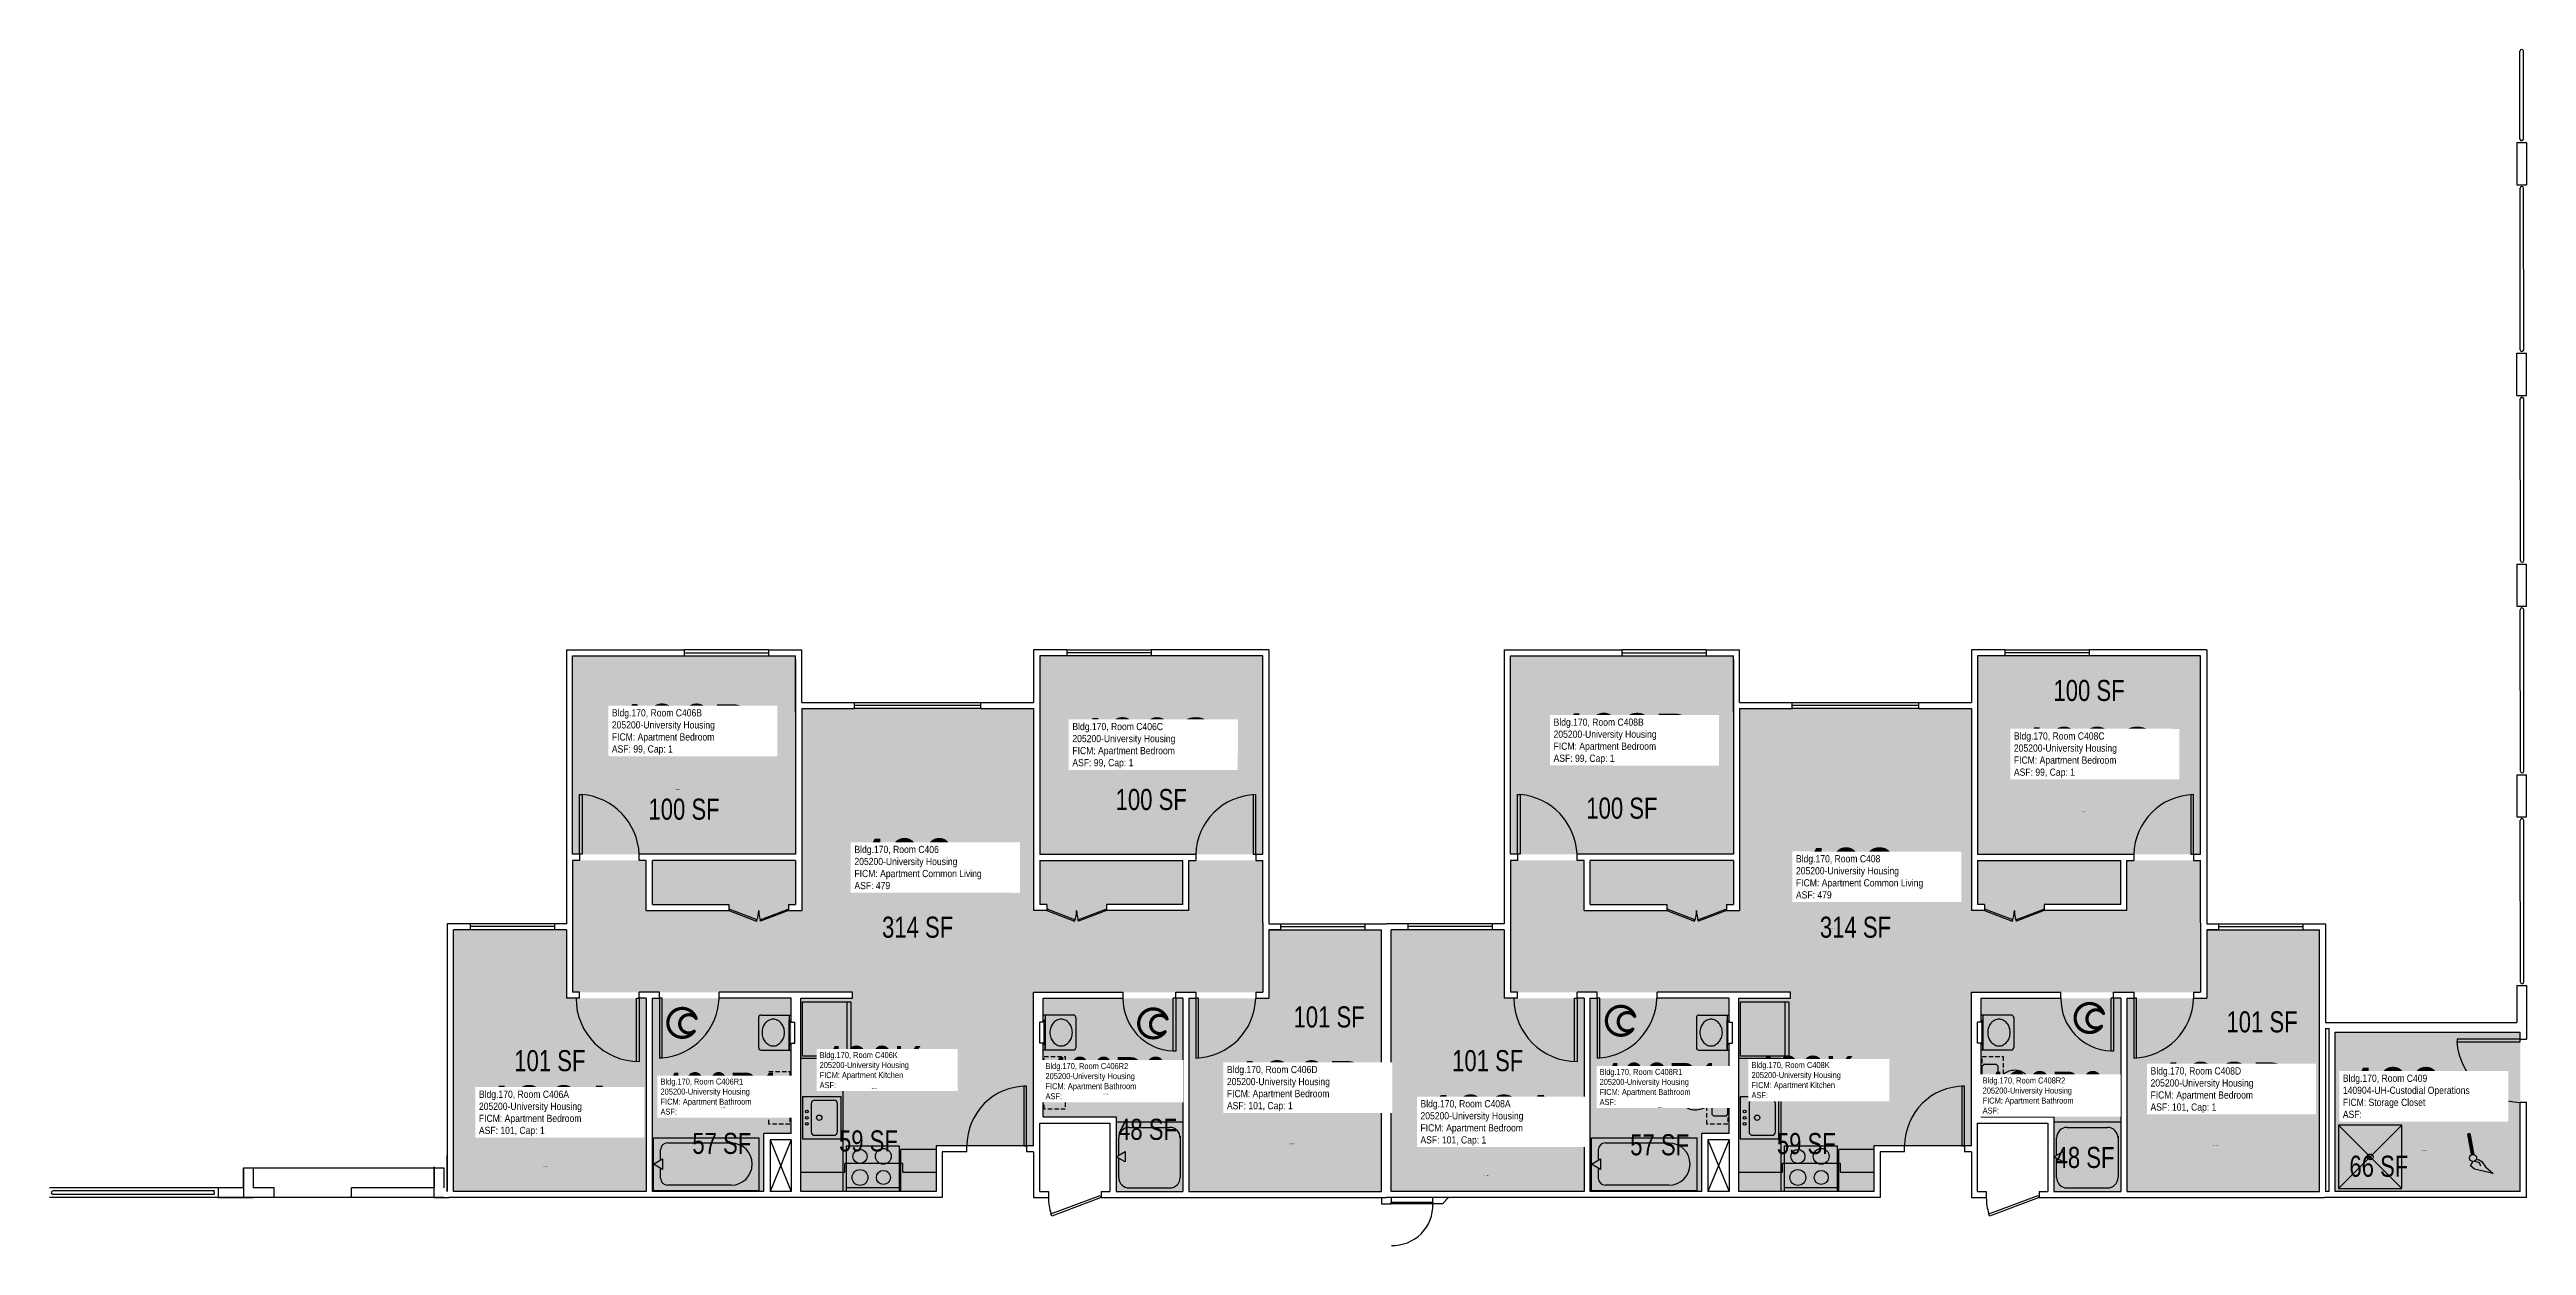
# Model space of a CAD drawing. Header units: inches. Extents: x -84 to 3020, y -51 to 1653.
# Drawn here: x 1250 to 2660, y 299 to 980 of the extents above; entities that cross this region are included whole.
import ezdxf
from ezdxf.enums import TextEntityAlignment as Align

# ---------------------------------------------------------------- set-up
doc = ezdxf.new("R2010")
doc.units = ezdxf.units.IN
doc.header["$LTSCALE"] = 10
doc.header["$MEASUREMENT"] = 0
doc.linetypes.add('DASHED2', pattern=[0.375, 0.25, -0.125])
doc.layers.get('0').update_dxf_attribs({"linetype": 'CONTINUOUS'})
for name, color, linetype in [('A-DOOR', 2, 'CONTINUOUS'), ('A-FLOR', 3, 'CONTINUOUS'), ('A-GLAZ', 1, 'CONTINUOUS'), ('A-IDEN-ICON', 4, 'CONTINUOUS'), ('A-IDEN-RNUM', 7, 'CONTINUOUS'), ('A-IDEN-SNUM', 4, 'CONTINUOUS'), ('A-IDEN-VNUM', 4, 'CONTINUOUS'), ('A-WALL', 5, 'CONTINUOUS'), ('AREA-TEXT', 3, 'CONTINUOUS'), ('P-SANR-FIXT', 2, 'CONTINUOUS'), ('Rooms-Category-Color', 7, 'CONTINUOUS'), ('Rooms-College-Color', 7, 'CONTINUOUS'), ('Rooms-Department-Color', 7, 'CONTINUOUS'), ('Rooms-Division-Color', 7, 'CONTINUOUS'), ('Rooms-Information', 7, 'CONTINUOUS')]:
    doc.layers.add(name, color=color, linetype=linetype)
doc.styles.add('CP_AREA', font='arial.ttf', dxfattribs={"height": 15})
doc.styles.add('CP_ROOMSNUMBER', font='arial.ttf', dxfattribs={"height": 1})
doc.styles.add('CP_ROOMVNUMBER', font='arial.ttf', dxfattribs={"width": 0.85, "height": 0.075})

msp = doc.modelspace()

# ---------------------------------------------------------------- texts
at = {"layer": 'A-IDEN-RNUM', "style": 'CP_ROOMSNUMBER'}
for s, rotation, p in [('0406-B0', 359.98, (1605.7, 558.7)), ('0406-C0', 359.9761, (1869.9, 551.3)), ('0408-B0', 359.98, (2141.9, 553.4)), ('0408-C0', 359.9761, (2406.1, 546)), ('0406-00', 359.98, (1727.9, 484.8)), ('0408-00', 359.98, (2264.1, 479.5)), ('0406-D0', 359.98, (1955.7, 356.8)), ('0408-D0', 359.98, (2481.6, 356)), ('0409-00', 359.98, (2600.3, 353)), ('0406-A0', 359.9761, (1530.5, 344.1)), ('0408-A0', 359.9761, (2066.7, 338.8))]:
    msp.add_text(s, height=0.36, rotation=rotation, dxfattribs=at).set_placement(p)
for s, p in [('0406-K0', (1717.8, 388.6)), ('0406-R2', (1849.6, 385.4)), ('0408-K0', (2251.8, 388.6)), ('0408-R2', (2383.6, 385.4)), ('0406-R1', (1631.5, 377.8)), ('0408-R1', (2165.5, 377.8))]:
    msp.add_text(s, height=0.36, dxfattribs=at).set_placement(p)
at = {"layer": 'A-IDEN-SNUM', "style": 'CP_ROOMSNUMBER'}
for s, rotation, p in [('1700C406B0', 359.98, (1605.7, 558.7)), ('1700C406C0', 359.9761, (1869.9, 551.3)), ('1700C408B0', 359.98, (2141.9, 553.4)), ('1700C408C0', 359.9761, (2406.1, 546)), ('1700C40600', 359.98, (1727.9, 484.8)), ('1700C40800', 359.98, (2264.1, 479.5)), ('1700C406D0', 359.98, (1955.7, 356.8)), ('1700C408D0', 359.98, (2481.6, 356)), ('1700C40900', 359.98, (2600.3, 353)), ('1700C406A0', 359.9761, (1530.5, 344.1)), ('1700C408A0', 359.9761, (2066.7, 338.8))]:
    msp.add_text(s, height=0.36, rotation=rotation, dxfattribs=at).set_placement(p)
for s, p in [('1700C406K0', (1717.8, 388.6)), ('1700C406R2', (1849.6, 385.4)), ('1700C408K0', (2251.8, 388.6)), ('1700C408R2', (2383.6, 385.4)), ('1700C406R1', (1631.5, 377.8)), ('1700C408R1', (2165.5, 377.8))]:
    msp.add_text(s, height=0.36, dxfattribs=at).set_placement(p)
at = {"layer": 'A-IDEN-VNUM', "style": 'CP_ROOMVNUMBER', "width": 0.85}
for s, rotation, p in [('406B', 359.9761, (1569.8, 578.7)), ('406C', 359.9761, (1832, 570.9)), ('408B', 359.9761, (2106, 573.4)), ('408C', 359.9761, (2368.1, 565.5)), ('406', 359.9761, (1707.9, 502.1)), ('408', 359.9761, (2244, 496.8)), ('406D', 359.9761, (1920, 375.6)), ('408D', 359.9761, (2445.9, 374.8)), ('409', 359.9761, (2555.4, 371.8)), ('406A', 359.9801, (1494.1, 361.5)), ('408A', 359.9801, (2030.2, 356.1))]:
    msp.add_text(s, height=28.8, rotation=rotation, dxfattribs=at).set_placement(p)
at = {"layer": 'A-IDEN-VNUM', "style": 'CP_ROOMVNUMBER'}
for s, width, p in [('406K', 0.75, (1688.1, 388.8)), ('406R1', 0.7, (1597.5, 373.7, 0)), ('406R2', 0.7, (1816.7, 382.5)), ('408R1', 0.7, (2132.2, 379.2, 0)), ('408K', 0.75, (2218.7, 383.1)), ('408R2', 0.7, (2350.3, 374.3))]:
    msp.add_text(s, height=24, dxfattribs=dict(at, width=width)).set_placement(p)
at = {"layer": 'AREA-TEXT', "style": 'CP_AREA', "width": 0.75}
for s, p in [('100 SF', (2410.9, 615.3)), ('100 SF', (1610.9, 547.7)), ('100 SF', (1876.9, 553.2)), ('100 SF', (2144.9, 548.3)), ('314 SF', (1743.9, 480.5)), ('314 SF', (2277.9, 480.5)), ('101 SF', (1978.2, 429.4)), ('101 SF', (2509.4, 426.6)), ('101 SF', (1534.5, 404.5)), ('101 SF', (2068.5, 404.5)), ('48 SF', (1874.8, 365.4)), ('57 SF', (1632.4, 357.4)), ('59 SF', (1715.9, 358.8)), ('57 SF', (2166.4, 356.6)), ('59 SF', (2249.9, 357.3)), ('48 SF', (2408.6, 349.4)), ('66 SF', (2575.9, 344.4))]:
    msp.add_text(s, height=12, dxfattribs=at).set_placement(p, align=Align.MIDDLE_CENTER)

# ---------------------------------------------------------------- blocks, each defined once
blk = doc.blocks.new('CPCUST')
at = {"color": 0, "linetype": 'ByBlock'}
for p, q in [((0.0171, -0.0639), (0.02, -0.0466)), ((0.0358, -0.0705), (0.0171, -0.0639)), ((0.0262, -0.0408), (0.0446, -0.0406)), ((0.0297, -0.0341), (0.0376, -0.0302)), ((0.1117, -0.0625), (0.0358, -0.0705)), ((0.0376, -0.0302), (0.0533, -0.0324)), ((0.0446, -0.0406), (0.0543, -0.0505)), ((0.0533, -0.0324), (0.0745, -0.0479)), ((0.0745, -0.0479), (0.1117, -0.0625))]:
    blk.add_line(p, q, dxfattribs=at)
at = {"color": 0, "linetype": 'ByBlock', "const_width": 0.0075}
blk.add_lwpolyline([(-0.0332, 0.0481, 1), (-0.0268, 0.0519, 1)], format="xyb", close=True, dxfattribs=at)
at = {"color": 0, "linetype": 'ByBlock', "const_width": 0.015}
blk.add_lwpolyline([(-0.03, 0.05), (0.01, -0.0193)], dxfattribs=at)
at = {"color": 0, "linetype": 'ByBlock'}
blk.add_circle((0.0158, -0.0313), 0.0141, dxfattribs=at)
blk = doc.blocks.new('CPBATH')
at = {"color": 0, "linetype": 'ByBlock', "const_width": 0.0127}
for points in [[(0.0571, 0.0168, 0.861492), (-0.0551, 0, 1)], [(-0.0551, 0, 0.726902), (0.0487, -0.0337, 1)], [(0.0571, 0.0168, 0.729002), (-0.0084, -0.0042, 1)], [(-0.0084, -0.0042, 0.609468), (0.0487, -0.0337, 1)]]:
    blk.add_lwpolyline(points, format="xyb", dxfattribs=at)
at = {"color": 0, "linetype": 'ByBlock', "const_width": 0.00637}
for points in [[(0.0544, 0.0152, 1), (0.0599, 0.0184, 1)], [(0.0459, -0.0353, 1), (0.0515, -0.0321, 1)]]:
    blk.add_lwpolyline(points, format="xyb", close=True, dxfattribs=at)

# ---------------------------------------------------------------- hatches: boundary and pattern name
at = {"layer": 'Rooms-Category-Color', "true_color": 0x728ef3}
for points in [[(1547.4, 522), (1674.4, 522), (1674.4, 635), (1547.4, 635)], [(1813.4, 522), (1940.4, 522), (1940.4, 635), (1813.4, 635)], [(2081.4, 522), (2208.4, 522), (2208.4, 635), (2081.4, 635)], [(2347.4, 522), (2474.4, 522), (2474.4, 635), (2347.4, 635)], [(1940.4, 518.5), (1940.4, 443.5), (1809.9, 443.5), (1809.9, 356), (1754.4, 356), (1754.4, 440), (1706.9, 440), (1706.9, 443.5), (1547.4, 443.5), (1547.4, 518.5), (1589.4, 518.5), (1589.4, 490), (1636.4, 490), (1636.4, 493.5), (1592.9, 493.5), (1592.9, 518.5), (1674.4, 518.5), (1674.4, 493.5), (1670.4, 493.5), (1670.4, 490), (1677.9, 490), (1677.9, 605), (1809.9, 605), (1809.9, 490), (1817.4, 490), (1817.4, 493.5), (1813.4, 493.5), (1813.4, 518.5), (1894.9, 518.5), (1894.9, 493.5), (1851.4, 493.5), (1851.4, 490), (1898.4, 490), (1898.4, 518.5)], [(2474.4, 518.5), (2474.4, 443.5), (2343.9, 443.5), (2343.9, 356), (2288.4, 356), (2288.4, 440), (2240.9, 440), (2240.9, 443.5), (2081.4, 443.5), (2081.4, 518.5), (2123.4, 518.5), (2123.4, 490), (2170.4, 490), (2170.4, 493.5), (2126.9, 493.5), (2126.9, 518.5), (2208.4, 518.5), (2208.4, 493.5), (2204.4, 493.5), (2204.4, 490), (2211.9, 490), (2211.9, 605), (2343.9, 605), (2343.9, 490), (2351.4, 490), (2351.4, 493.5), (2347.4, 493.5), (2347.4, 518.5), (2428.9, 518.5), (2428.9, 493.5), (2385.4, 493.5), (2385.4, 490), (2432.4, 490), (2432.4, 518.5)], [(1543.9, 440), (1589.4, 440), (1589.4, 330), (1479.6, 330), (1479.6, 479), (1543.9, 479)], [(1943.9, 479), (2008.1, 479), (2008.1, 330), (1898.4, 330), (1898.4, 440), (1943.9, 440)], [(2077.9, 440), (2123.4, 440), (2123.4, 330), (2013.6, 330), (2013.6, 479), (2077.9, 479)], [(2477.9, 479), (2542.1, 479), (2542.1, 330), (2432.4, 330), (2432.4, 440), (2477.9, 440)], [(1592.9, 440), (1671.9, 440), (1671.9, 363), (1656.4, 363), (1656.4, 330), (1592.9, 330), (1592.9, 440)], [(1677.4, 440), (1754.4, 440), (1754.4, 330), (1677.4, 330)], [(1894.9, 440), (1815.4, 440), (1815.4, 372.5), (1856.9, 372.5), (1856.9, 330), (1894.9, 330)], [(2126.9, 440), (2205.9, 440), (2205.9, 363), (2190.4, 363), (2190.4, 330), (2126.9, 330), (2126.9, 440)], [(2211.4, 440), (2288.4, 440), (2288.4, 330), (2211.4, 330)], [(2428.9, 440), (2349.4, 440), (2349.4, 372.5), (2390.9, 372.5), (2390.9, 330), (2428.9, 330)], [(2551.1, 420.8), (2656.4, 420.8), (2656.4, 330), (2551.1, 330)]]:
    msp.add_hatch(color=171, dxfattribs=at).paths.add_polyline_path(points)
at = {"layer": 'Rooms-College-Color', "true_color": 0xadadad}
for points in [[(1547.4, 522), (1674.4, 522), (1674.4, 635), (1547.4, 635)], [(1813.4, 522), (1940.4, 522), (1940.4, 635), (1813.4, 635)], [(2081.4, 522), (2208.4, 522), (2208.4, 635), (2081.4, 635)], [(2347.4, 522), (2474.4, 522), (2474.4, 635), (2347.4, 635)], [(1940.4, 518.5), (1940.4, 443.5), (1809.9, 443.5), (1809.9, 356), (1754.4, 356), (1754.4, 440), (1706.9, 440), (1706.9, 443.5), (1547.4, 443.5), (1547.4, 518.5), (1589.4, 518.5), (1589.4, 490), (1636.4, 490), (1636.4, 493.5), (1592.9, 493.5), (1592.9, 518.5), (1674.4, 518.5), (1674.4, 493.5), (1670.4, 493.5), (1670.4, 490), (1677.9, 490), (1677.9, 605), (1809.9, 605), (1809.9, 490), (1817.4, 490), (1817.4, 493.5), (1813.4, 493.5), (1813.4, 518.5), (1894.9, 518.5), (1894.9, 493.5), (1851.4, 493.5), (1851.4, 490), (1898.4, 490), (1898.4, 518.5)], [(2474.4, 518.5), (2474.4, 443.5), (2343.9, 443.5), (2343.9, 356), (2288.4, 356), (2288.4, 440), (2240.9, 440), (2240.9, 443.5), (2081.4, 443.5), (2081.4, 518.5), (2123.4, 518.5), (2123.4, 490), (2170.4, 490), (2170.4, 493.5), (2126.9, 493.5), (2126.9, 518.5), (2208.4, 518.5), (2208.4, 493.5), (2204.4, 493.5), (2204.4, 490), (2211.9, 490), (2211.9, 605), (2343.9, 605), (2343.9, 490), (2351.4, 490), (2351.4, 493.5), (2347.4, 493.5), (2347.4, 518.5), (2428.9, 518.5), (2428.9, 493.5), (2385.4, 493.5), (2385.4, 490), (2432.4, 490), (2432.4, 518.5)], [(1543.9, 440), (1589.4, 440), (1589.4, 330), (1479.6, 330), (1479.6, 479), (1543.9, 479)], [(1943.9, 479), (2008.1, 479), (2008.1, 330), (1898.4, 330), (1898.4, 440), (1943.9, 440)], [(2077.9, 440), (2123.4, 440), (2123.4, 330), (2013.6, 330), (2013.6, 479), (2077.9, 479)], [(2477.9, 479), (2542.1, 479), (2542.1, 330), (2432.4, 330), (2432.4, 440), (2477.9, 440)], [(1592.9, 440), (1671.9, 440), (1671.9, 363), (1656.4, 363), (1656.4, 330), (1592.9, 330), (1592.9, 440)], [(1677.4, 440), (1754.4, 440), (1754.4, 330), (1677.4, 330)], [(1894.9, 440), (1815.4, 440), (1815.4, 372.5), (1856.9, 372.5), (1856.9, 330), (1894.9, 330)], [(2126.9, 440), (2205.9, 440), (2205.9, 363), (2190.4, 363), (2190.4, 330), (2126.9, 330), (2126.9, 440)], [(2211.4, 440), (2288.4, 440), (2288.4, 330), (2211.4, 330)], [(2428.9, 440), (2349.4, 440), (2349.4, 372.5), (2390.9, 372.5), (2390.9, 330), (2428.9, 330)], [(2551.1, 420.8), (2656.4, 420.8), (2656.4, 330), (2551.1, 330)]]:
    msp.add_hatch(color=253, dxfattribs=at).paths.add_polyline_path(points)
at = {"layer": 'Rooms-Department-Color', "true_color": 0x604aed}
for points in [[(1547.4, 522), (1674.4, 522), (1674.4, 635), (1547.4, 635)], [(1813.4, 522), (1940.4, 522), (1940.4, 635), (1813.4, 635)], [(2081.4, 522), (2208.4, 522), (2208.4, 635), (2081.4, 635)], [(2347.4, 522), (2474.4, 522), (2474.4, 635), (2347.4, 635)], [(1940.4, 518.5), (1940.4, 443.5), (1809.9, 443.5), (1809.9, 356), (1754.4, 356), (1754.4, 440), (1706.9, 440), (1706.9, 443.5), (1547.4, 443.5), (1547.4, 518.5), (1589.4, 518.5), (1589.4, 490), (1636.4, 490), (1636.4, 493.5), (1592.9, 493.5), (1592.9, 518.5), (1674.4, 518.5), (1674.4, 493.5), (1670.4, 493.5), (1670.4, 490), (1677.9, 490), (1677.9, 605), (1809.9, 605), (1809.9, 490), (1817.4, 490), (1817.4, 493.5), (1813.4, 493.5), (1813.4, 518.5), (1894.9, 518.5), (1894.9, 493.5), (1851.4, 493.5), (1851.4, 490), (1898.4, 490), (1898.4, 518.5)], [(2474.4, 518.5), (2474.4, 443.5), (2343.9, 443.5), (2343.9, 356), (2288.4, 356), (2288.4, 440), (2240.9, 440), (2240.9, 443.5), (2081.4, 443.5), (2081.4, 518.5), (2123.4, 518.5), (2123.4, 490), (2170.4, 490), (2170.4, 493.5), (2126.9, 493.5), (2126.9, 518.5), (2208.4, 518.5), (2208.4, 493.5), (2204.4, 493.5), (2204.4, 490), (2211.9, 490), (2211.9, 605), (2343.9, 605), (2343.9, 490), (2351.4, 490), (2351.4, 493.5), (2347.4, 493.5), (2347.4, 518.5), (2428.9, 518.5), (2428.9, 493.5), (2385.4, 493.5), (2385.4, 490), (2432.4, 490), (2432.4, 518.5)], [(1543.9, 440), (1589.4, 440), (1589.4, 330), (1479.6, 330), (1479.6, 479), (1543.9, 479)], [(1943.9, 479), (2008.1, 479), (2008.1, 330), (1898.4, 330), (1898.4, 440), (1943.9, 440)], [(2077.9, 440), (2123.4, 440), (2123.4, 330), (2013.6, 330), (2013.6, 479), (2077.9, 479)], [(2477.9, 479), (2542.1, 479), (2542.1, 330), (2432.4, 330), (2432.4, 440), (2477.9, 440)], [(1592.9, 440), (1671.9, 440), (1671.9, 363), (1656.4, 363), (1656.4, 330), (1592.9, 330), (1592.9, 440)], [(1677.4, 440), (1754.4, 440), (1754.4, 330), (1677.4, 330)], [(1894.9, 440), (1815.4, 440), (1815.4, 372.5), (1856.9, 372.5), (1856.9, 330), (1894.9, 330)], [(2126.9, 440), (2205.9, 440), (2205.9, 363), (2190.4, 363), (2190.4, 330), (2126.9, 330), (2126.9, 440)], [(2211.4, 440), (2288.4, 440), (2288.4, 330), (2211.4, 330)], [(2428.9, 440), (2349.4, 440), (2349.4, 372.5), (2390.9, 372.5), (2390.9, 330), (2428.9, 330)], [(2551.1, 420.8), (2656.4, 420.8), (2656.4, 330), (2551.1, 330)]]:
    msp.add_hatch(color=173, dxfattribs=at).paths.add_polyline_path(points)
at = {"layer": 'Rooms-Division-Color', "true_color": 0x604aed}
for points in [[(1547.4, 522), (1674.4, 522), (1674.4, 635), (1547.4, 635)], [(1813.4, 522), (1940.4, 522), (1940.4, 635), (1813.4, 635)], [(2081.4, 522), (2208.4, 522), (2208.4, 635), (2081.4, 635)], [(2347.4, 522), (2474.4, 522), (2474.4, 635), (2347.4, 635)], [(1940.4, 518.5), (1940.4, 443.5), (1809.9, 443.5), (1809.9, 356), (1754.4, 356), (1754.4, 440), (1706.9, 440), (1706.9, 443.5), (1547.4, 443.5), (1547.4, 518.5), (1589.4, 518.5), (1589.4, 490), (1636.4, 490), (1636.4, 493.5), (1592.9, 493.5), (1592.9, 518.5), (1674.4, 518.5), (1674.4, 493.5), (1670.4, 493.5), (1670.4, 490), (1677.9, 490), (1677.9, 605), (1809.9, 605), (1809.9, 490), (1817.4, 490), (1817.4, 493.5), (1813.4, 493.5), (1813.4, 518.5), (1894.9, 518.5), (1894.9, 493.5), (1851.4, 493.5), (1851.4, 490), (1898.4, 490), (1898.4, 518.5)], [(2474.4, 518.5), (2474.4, 443.5), (2343.9, 443.5), (2343.9, 356), (2288.4, 356), (2288.4, 440), (2240.9, 440), (2240.9, 443.5), (2081.4, 443.5), (2081.4, 518.5), (2123.4, 518.5), (2123.4, 490), (2170.4, 490), (2170.4, 493.5), (2126.9, 493.5), (2126.9, 518.5), (2208.4, 518.5), (2208.4, 493.5), (2204.4, 493.5), (2204.4, 490), (2211.9, 490), (2211.9, 605), (2343.9, 605), (2343.9, 490), (2351.4, 490), (2351.4, 493.5), (2347.4, 493.5), (2347.4, 518.5), (2428.9, 518.5), (2428.9, 493.5), (2385.4, 493.5), (2385.4, 490), (2432.4, 490), (2432.4, 518.5)], [(1543.9, 440), (1589.4, 440), (1589.4, 330), (1479.6, 330), (1479.6, 479), (1543.9, 479)], [(1943.9, 479), (2008.1, 479), (2008.1, 330), (1898.4, 330), (1898.4, 440), (1943.9, 440)], [(2077.9, 440), (2123.4, 440), (2123.4, 330), (2013.6, 330), (2013.6, 479), (2077.9, 479)], [(2477.9, 479), (2542.1, 479), (2542.1, 330), (2432.4, 330), (2432.4, 440), (2477.9, 440)], [(1592.9, 440), (1671.9, 440), (1671.9, 363), (1656.4, 363), (1656.4, 330), (1592.9, 330), (1592.9, 440)], [(1677.4, 440), (1754.4, 440), (1754.4, 330), (1677.4, 330)], [(1894.9, 440), (1815.4, 440), (1815.4, 372.5), (1856.9, 372.5), (1856.9, 330), (1894.9, 330)], [(2126.9, 440), (2205.9, 440), (2205.9, 363), (2190.4, 363), (2190.4, 330), (2126.9, 330), (2126.9, 440)], [(2211.4, 440), (2288.4, 440), (2288.4, 330), (2211.4, 330)], [(2428.9, 440), (2349.4, 440), (2349.4, 372.5), (2390.9, 372.5), (2390.9, 330), (2428.9, 330)], [(2551.1, 420.8), (2656.4, 420.8), (2656.4, 330), (2551.1, 330)]]:
    msp.add_hatch(color=173, dxfattribs=at).paths.add_polyline_path(points)

# ---------------------------------------------------------------- linework, layer by layer
at = {"layer": 'A-DOOR'}
for p, q in [((1551.4, 556), (1552.9, 556)), ((1551.4, 522), (1551.4, 556)), ((1552.9, 556), (1552.9, 522)), ((1934.9, 556), (1934.9, 522)), ((1936.4, 522), (1936.4, 556)), ((2085.4, 556), (2086.9, 556)), ((2085.4, 522), (2085.4, 556)), ((2086.9, 556), (2086.9, 522)), ((2468.9, 556), (2468.9, 522)), ((2470.4, 522), (2470.4, 556)), ((1552.9, 522), (1551.4, 522)), ((1934.9, 522), (1936.4, 522)), ((2086.9, 522), (2085.4, 522)), ((2468.9, 522), (2470.4, 522)), ((1636.6, 490.7), (1636.4, 490)), ((1636.4, 490), (1652.2, 483.9)), ((1652.5, 484.6), (1636.6, 490.7)), ((1652.2, 483.9), (1652.5, 484.6)), ((1654.2, 484.6), (1670.1, 490.7)), ((1654.5, 483.9), (1654.2, 484.6)), ((1670.4, 490), (1654.5, 483.9)), ((1670.1, 490.7), (1670.4, 490)), ((1817.6, 490.7), (1817.4, 490)), ((1817.4, 490), (1833.2, 483.9)), ((1833.5, 484.6), (1817.6, 490.7)), ((1833.2, 483.9), (1833.5, 484.6)), ((1835.2, 484.6), (1851.1, 490.7)), ((1835.5, 483.9), (1835.2, 484.6)), ((1851.4, 490), (1835.5, 483.9)), ((1851.1, 490.7), (1851.4, 490)), ((2170.6, 490.7), (2170.4, 490)), ((2170.4, 490), (2186.2, 483.9)), ((2186.5, 484.6), (2170.6, 490.7)), ((2186.2, 483.9), (2186.5, 484.6)), ((2188.2, 484.6), (2204.1, 490.7)), ((2188.5, 483.9), (2188.2, 484.6)), ((2204.4, 490), (2188.5, 483.9)), ((2204.1, 490.7), (2204.4, 490)), ((2351.6, 490.7), (2351.4, 490)), ((2351.4, 490), (2367.2, 483.9)), ((2367.5, 484.6), (2351.6, 490.7)), ((2367.2, 483.9), (2367.5, 484.6)), ((2369.2, 484.6), (2385.1, 490.7)), ((2369.5, 483.9), (2369.2, 484.6)), ((2385.4, 490), (2369.5, 483.9)), ((2385.1, 490.7), (2385.4, 490)), ((1583.9, 404), (1583.9, 440)), ((1583.9, 440), (1585.4, 440)), ((1585.4, 440), (1585.4, 404)), ((1598.4, 440), (1596.9, 440)), ((1596.9, 440), (1596.9, 406)), ((1598.4, 406), (1598.4, 440)), ((1890.9, 440), (1889.4, 440)), ((1889.4, 410), (1889.4, 440)), ((1890.9, 440), (1890.9, 410)), ((1903.9, 440), (1902.4, 440)), ((1902.4, 440), (1902.4, 406)), ((1903.9, 406), (1903.9, 440)), ((2117.9, 404), (2117.9, 440)), ((2117.9, 440), (2119.4, 440)), ((2119.4, 440), (2119.4, 404)), ((2132.4, 440), (2130.9, 440)), ((2130.9, 440), (2130.9, 406)), ((2132.4, 406), (2132.4, 440)), ((2424.9, 440), (2423.4, 440)), ((2423.4, 410), (2423.4, 440)), ((2424.9, 440), (2424.9, 410)), ((2437.9, 440), (2436.4, 440)), ((2436.4, 440), (2436.4, 406)), ((2437.9, 406), (2437.9, 440)), ((1890.9, 410), (1889.4, 410)), ((2424.9, 410), (2423.4, 410)), ((2620.4, 416.8), (2620.4, 415.3)), ((2656.4, 416.8), (2620.4, 416.8)), ((2620.4, 415.3), (2656.4, 415.3)), ((2656.4, 415.3), (2656.4, 416.8)), ((1598.4, 406), (1596.9, 406)), ((2132.4, 406), (2130.9, 406)), ((1804.4, 390), (1804.4, 356)), ((1805.9, 390), (1804.4, 390)), ((1805.9, 356), (1805.9, 390)), ((2338.4, 390), (2338.4, 356)), ((2339.9, 390), (2338.4, 390)), ((2339.9, 356), (2339.9, 390)), ((1805.9, 356), (1771.9, 356)), ((1804.4, 356), (1805.9, 356)), ((2339.9, 356), (2305.9, 356)), ((2338.4, 356), (2339.9, 356)), ((1819.8, 317.2), (1847.9, 327.8)), ((1848.4, 326.5), (1820.3, 315.9)), ((1847.9, 327.8), (1848.4, 326.5)), ((2353.8, 317.2), (2381.9, 327.8)), ((2382.4, 326.5), (2354.3, 315.9)), ((2381.9, 327.8), (2382.4, 326.5)), ((1820.3, 315.9), (1819.8, 317.2)), ((2013.6, 324), (2037.2, 324)), ((2013.6, 323), (2013.6, 324)), ((2037.2, 323), (2013.6, 323)), ((2037.2, 324), (2037.2, 323)), ((2354.3, 315.9), (2353.8, 317.2))]:
    msp.add_line(p, q, dxfattribs=at)
for centre, radius, start, end in [((1549.7, 520.5), 35.7, 2.4645, 84.9512), ((1937.3, 521), 35, 91.5758, 178.4242), ((2083.7, 520.5), 35.7, 2.4645, 84.9512), ((2471.3, 521), 35, 91.5758, 178.4242), ((1636.4, 490), 17, 339.0225, 360), ((1670.4, 490), 17, 180, 200.9775), ((1817.4, 490), 17, 339.0225, 360), ((1851.4, 490), 17, 180, 200.9775), ((2170.4, 490), 17, 339.0225, 360), ((2204.4, 490), 17, 180, 200.9775), ((2351.4, 490), 17, 339.0225, 360), ((2385.4, 490), 17, 180, 200.9775), ((1585.4, 440), 36, 180, 270), ((1595.3, 441.5), 35.6, 274.9983, 357.5861), ((1890.6, 439.8), 29.8, 179.5103, 267.5521), ((1901.4, 441), 35, 271.5758, 358.4242), ((2119.4, 440), 36, 180, 270), ((2129.3, 441.5), 35.6, 274.9983, 357.5861), ((2424.6, 439.8), 29.8, 179.5103, 267.5521), ((2435.4, 441), 35, 271.5758, 358.4242), ((2657.8, 418.3), 37.6, 184.5519, 267.7477), ((1805.9, 356), 34, 90, 180), ((2339.9, 356), 34, 90, 180), ((1845.6, 326.1), 27.2, 179.2241, 199.0522), ((2379.6, 326.1), 27.2, 179.2241, 199.0522), ((2014.6, 321.9), 22.6, 267.5823, 2.7558)]:
    msp.add_arc(centre, radius, start, end, dxfattribs=at)
at = {"layer": 'A-FLOR'}
for p, q in [((2656.2, 929.3), (2656.2, 979.3)), ((2658.2, 929.3), (2658.2, 979.3)), ((2656.4, 809.3), (2656.3, 901.3)), ((2658.4, 809.3), (2658.3, 901.3)), ((2656.5, 689.3), (2656.4, 781.3)), ((2658.5, 689.3), (2658.4, 781.3)), ((2656.5, 569.3), (2656.4, 661.3)), ((2658.5, 569.3), (2658.4, 661.3)), ((2656.5, 449.3), (2656.4, 541.3)), ((2658.5, 449.3), (2658.4, 541.3)), ((1671.9, 359.5), (1659.9, 330)), ((1659.9, 359.5), (1671.9, 330)), ((2205.9, 359.5), (2193.9, 330)), ((2193.9, 359.5), (2205.9, 330)), ((1343.6, 330.3), (1251.6, 330.3)), ((1343.6, 328.3), (1251.6, 328.3))]:
    msp.add_line(p, q, dxfattribs=at)
for centre, start, end in [((2657.2, 979.3), 0.0616, 180.0616), ((2657.2, 929.3), 180.0616, 0.0616), ((2657.3, 901.3), 0.0616, 180.0616), ((2657.4, 809.3), 180.0616, 0.0616), ((2657.4, 781.3), 0.0616, 180.0616), ((2657.5, 689.3), 180.0616, 0.0616), ((2657.4, 661.3), 0.0616, 180.0616), ((2657.5, 569.3), 180.0616, 0.0616), ((2657.4, 541.3), 0.0616, 180.0616), ((2657.5, 449.3), 180.0616, 0.0616)]:
    msp.add_arc(centre, 1, start, end, dxfattribs=at)
at = {"layer": 'A-FLOR', "extrusion": (0.000186924, -2.10658e-12, 1)}
msp.add_arc((1251.6, 329.3, 0.2), 1, 90, 270, dxfattribs=at)
at = {"layer": 'A-FLOR', "extrusion": (-0.000186924, 3.31435e-10, 1)}
msp.add_arc((1342.6, 329.3, -0.3), 1, 269.9999, 89.9999, dxfattribs=at)
at = {"layer": 'A-GLAZ'}
for p, q in [((1658.9, 638.5), (1610.9, 638.5)), ((1610.9, 636.8), (1658.9, 636.8)), ((1610.9, 635), (1658.9, 635)), ((1828.9, 638.5), (1876.9, 638.5)), ((1876.9, 636.8), (1828.9, 636.8)), ((1876.9, 635), (1828.9, 635)), ((2192.9, 638.5), (2144.9, 638.5)), ((2144.9, 636.8), (2192.9, 636.8)), ((2144.9, 635), (2192.9, 635)), ((2362.9, 638.5), (2410.9, 638.5)), ((2410.9, 636.8), (2362.9, 636.8)), ((2410.9, 635), (2362.9, 635)), ((1707.9, 608.5), (1779.9, 608.5)), ((1779.9, 606.8), (1707.9, 606.8)), ((2241.9, 608.5), (2313.9, 608.5)), ((2313.9, 606.8), (2241.9, 606.8)), ((1779.9, 605), (1707.9, 605)), ((2313.9, 605), (2241.9, 605)), ((1537.1, 482.5), (1489.1, 482.5)), ((1537.1, 480.8), (1489.1, 480.8)), ((1950.6, 482.5), (1998.6, 482.5)), ((1950.6, 480.8), (1998.6, 480.8)), ((2071.1, 482.5), (2023.1, 482.5)), ((2071.1, 480.8), (2023.1, 480.8)), ((2484.6, 482.5), (2532.6, 482.5)), ((2484.6, 480.8), (2532.6, 480.8)), ((1537.1, 479), (1489.1, 479)), ((1950.6, 479), (1998.6, 479)), ((2071.1, 479), (2023.1, 479)), ((2484.6, 479), (2532.6, 479))]:
    msp.add_line(p, q, dxfattribs=at)
at = {"layer": 'A-WALL'}
for p, q in [((2654.4, 927.3), (2659.9, 927.3)), ((2654.4, 927.3), (2654.4, 903.3)), ((2659.9, 927.3), (2659.9, 903.3)), ((2654.4, 903.3), (2659.9, 903.3)), ((2654.4, 783.3), (2654.4, 807.3)), ((2654.4, 807.3), (2659.9, 807.3)), ((2659.9, 783.3), (2659.9, 807.3)), ((2654.4, 783.3), (2659.9, 783.3)), ((2654.4, 687.3), (2654.4, 663.3)), ((2654.4, 687.3), (2659.9, 687.3)), ((2659.9, 663.3), (2659.9, 687.3)), ((2654.4, 663.3), (2659.9, 663.3)), ((1543.9, 638.5), (1543.9, 482.5)), ((1543.9, 638.5), (1610.9, 638.5)), ((1547.4, 635), (1610.9, 635)), ((1547.4, 522), (1547.4, 635)), ((1610.9, 638.5), (1610.9, 635)), ((1658.9, 638.5), (1658.9, 635)), ((1658.9, 638.5), (1677.9, 638.5)), ((1658.9, 635), (1674.4, 635)), ((1674.4, 603.3), (1674.4, 635)), ((1828.9, 638.5), (1809.9, 638.5)), ((1809.9, 638.5), (1809.9, 608.5)), ((1828.9, 635), (1813.4, 635)), ((1813.4, 635), (1813.4, 603.3)), ((1828.9, 638.5), (1828.9, 635)), ((1943.9, 638.5), (1876.9, 638.5)), ((1876.9, 638.5), (1876.9, 635)), ((1940.4, 635), (1876.9, 635)), ((1940.4, 522), (1940.4, 635)), ((1943.9, 638.5), (1943.9, 482.5)), ((2077.9, 638.5), (2077.9, 482.5)), ((2077.9, 638.5), (2144.9, 638.5)), ((2081.4, 635), (2144.9, 635)), ((2081.4, 522), (2081.4, 635)), ((2144.9, 638.5), (2144.9, 635)), ((2192.9, 638.5), (2192.9, 635)), ((2192.9, 638.5), (2211.9, 638.5)), ((2192.9, 635), (2208.4, 635)), ((2208.4, 603.3), (2208.4, 635)), ((2362.9, 638.5), (2343.9, 638.5)), ((2343.9, 638.5), (2343.9, 608.5)), ((2362.9, 635), (2347.4, 635)), ((2347.4, 635), (2347.4, 603.3)), ((2362.9, 638.5), (2362.9, 635)), ((2477.9, 638.5), (2410.9, 638.5)), ((2410.9, 638.5), (2410.9, 635)), ((2474.4, 635), (2410.9, 635)), ((2474.4, 522), (2474.4, 635)), ((2477.9, 638.5), (2477.9, 482.5)), ((1674.4, 633), (1674.4, 603.3)), ((2208.4, 633), (2208.4, 603.3)), ((1677.9, 608.5), (1707.9, 608.5)), ((1707.9, 605), (1707.9, 608.5)), ((1779.9, 608.5), (1809.9, 608.5)), ((1779.9, 605), (1779.9, 608.5)), ((2211.9, 608.5), (2241.9, 608.5)), ((2241.9, 605), (2241.9, 608.5)), ((2313.9, 608.5), (2343.9, 608.5)), ((2313.9, 605), (2313.9, 608.5)), ((1674.4, 603.3), (1674.4, 522)), ((1677.9, 605), (1707.9, 605)), ((1677.9, 605), (1677.9, 490)), ((1779.9, 605), (1809.9, 605)), ((1809.9, 605), (1809.9, 490)), ((1813.4, 603.3), (1813.4, 522)), ((2208.4, 603.3), (2208.4, 522)), ((2211.9, 605), (2241.9, 605)), ((2211.9, 605), (2211.9, 490)), ((2313.9, 605), (2343.9, 605)), ((2343.9, 605), (2343.9, 490)), ((2347.4, 603.3), (2347.4, 522)), ((2654.4, 567.3), (2659.9, 567.3)), ((2654.4, 567.3), (2654.4, 543.3)), ((2659.9, 543.3), (2659.9, 567.3)), ((2654.4, 543.3), (2659.9, 543.3)), ((1551.4, 522), (1547.4, 522)), ((1551.4, 522), (1551.4, 518.5)), ((1585.4, 518.5), (1585.4, 522)), ((1674.4, 522), (1585.4, 522)), ((1813.4, 522), (1902.4, 522)), ((1902.4, 522), (1902.4, 518.5)), ((1936.4, 522), (1940.4, 522)), ((1936.4, 522), (1936.4, 518.5)), ((2085.4, 522), (2081.4, 522)), ((2085.4, 522), (2085.4, 518.5)), ((2119.4, 518.5), (2119.4, 522)), ((2208.4, 522), (2119.4, 522)), ((2347.4, 522), (2436.4, 522)), ((2436.4, 522), (2436.4, 518.5)), ((2470.4, 522), (2474.4, 522)), ((2470.4, 522), (2470.4, 518.5)), ((1551.4, 518.5), (1547.4, 518.5)), ((1589.4, 518.5), (1585.4, 518.5)), ((1589.4, 490), (1589.4, 518.5)), ((1592.9, 493.5), (1592.9, 518.5)), ((1674.4, 518.5), (1592.9, 518.5)), ((1674.4, 518.5), (1674.4, 493.5)), ((1813.4, 518.5), (1813.4, 493.5)), ((1813.4, 518.5), (1894.9, 518.5)), ((1894.9, 493.5), (1894.9, 518.5)), ((1898.4, 518.5), (1902.4, 518.5)), ((1898.4, 490), (1898.4, 518.5)), ((1936.4, 518.5), (1940.4, 518.5)), ((1940.4, 483), (1940.4, 518.5)), ((2085.4, 518.5), (2081.4, 518.5)), ((2123.4, 518.5), (2119.4, 518.5)), ((2123.4, 490), (2123.4, 518.5)), ((2126.9, 493.5), (2126.9, 518.5)), ((2208.4, 518.5), (2126.9, 518.5)), ((2208.4, 518.5), (2208.4, 493.5)), ((2347.4, 518.5), (2347.4, 493.5)), ((2347.4, 518.5), (2428.9, 518.5)), ((2428.9, 493.5), (2428.9, 518.5)), ((2432.4, 518.5), (2436.4, 518.5)), ((2432.4, 490), (2432.4, 518.5)), ((2470.4, 518.5), (2474.4, 518.5)), ((2474.4, 483), (2474.4, 518.5)), ((1476.1, 482.5), (1476.1, 330)), ((1476.9, 482.5), (1476.1, 482.5)), ((1489.1, 482.5), (1476.9, 482.5)), ((1489.1, 482.5), (1489.1, 479)), ((1537.1, 482.5), (1537.1, 479)), ((1543.9, 482.5), (1537.1, 482.5)), ((1547.4, 482.5), (1547.4, 443.5)), ((1589.4, 490), (1636.4, 490)), ((1592.9, 493.5), (1636.4, 493.5)), ((1636.4, 493.5), (1636.4, 490)), ((1670.4, 493.5), (1674.4, 493.5)), ((1670.4, 493.5), (1670.4, 490)), ((1670.4, 490), (1677.9, 490)), ((1817.4, 490), (1809.9, 490)), ((1817.4, 493.5), (1813.4, 493.5)), ((1817.4, 493.5), (1817.4, 490)), ((1851.4, 493.5), (1851.4, 490)), ((1894.9, 493.5), (1851.4, 493.5)), ((1898.4, 490), (1851.4, 490)), ((1940.4, 483), (1940.4, 443.5)), ((1943.9, 482.5), (1950.6, 482.5)), ((1950.6, 482.5), (1950.6, 479)), ((1998.6, 482.5), (2010.9, 482.5)), ((1998.6, 482.5), (1998.6, 479)), ((2023.1, 482.5), (2010.9, 482.5)), ((2023.1, 482.5), (2023.1, 479)), ((2071.1, 482.5), (2071.1, 479)), ((2077.9, 482.5), (2071.1, 482.5)), ((2081.4, 482.5), (2081.4, 443.5)), ((2123.4, 490), (2170.4, 490)), ((2126.9, 493.5), (2170.4, 493.5)), ((2170.4, 493.5), (2170.4, 490)), ((2204.4, 493.5), (2208.4, 493.5)), ((2204.4, 493.5), (2204.4, 490)), ((2204.4, 490), (2211.9, 490)), ((2351.4, 490), (2343.9, 490)), ((2351.4, 493.5), (2347.4, 493.5)), ((2351.4, 493.5), (2351.4, 490)), ((2385.4, 493.5), (2385.4, 490)), ((2428.9, 493.5), (2385.4, 493.5)), ((2432.4, 490), (2385.4, 490)), ((2474.4, 483), (2474.4, 443.5)), ((2477.9, 482.5), (2484.6, 482.5)), ((2484.6, 482.5), (2484.6, 479)), ((2532.6, 482.5), (2544.9, 482.5)), ((2532.6, 482.5), (2532.6, 479)), ((2544.9, 482.5), (2545.6, 482.5)), ((2545.6, 482.5), (2545.6, 426.3)), ((1479.6, 330), (1479.6, 479)), ((1489.1, 479), (1479.6, 479)), ((1543.9, 479), (1537.1, 479)), ((1543.9, 479), (1543.9, 440)), ((1950.6, 479), (1943.9, 479)), ((1943.9, 479), (1950.6, 479)), ((1943.9, 479), (1943.9, 440)), ((1998.6, 479), (2008.1, 479)), ((2008.1, 330), (2008.1, 479)), ((2013.6, 330), (2013.6, 479)), ((2023.1, 479), (2013.6, 479)), ((2077.9, 479), (2071.1, 479)), ((2077.9, 479), (2077.9, 440)), ((2484.6, 479), (2477.9, 479)), ((2477.9, 479), (2484.6, 479)), ((2477.9, 479), (2477.9, 440)), ((2532.6, 479), (2542.1, 479)), ((2542.1, 330), (2542.1, 479)), ((1551.4, 440), (1543.9, 440)), ((1551.4, 443.5), (1547.4, 443.5)), ((1551.4, 440), (1551.4, 443.5)), ((1585.4, 440), (1585.4, 443.5)), ((1585.4, 440), (1585.4, 443.5)), ((1596.9, 443.5), (1585.4, 443.5)), ((1589.4, 440), (1585.4, 440)), ((1589.4, 440), (1589.4, 330)), ((1592.9, 440), (1596.9, 440)), ((1592.9, 330), (1592.9, 440)), ((1596.9, 440), (1596.9, 443.5)), ((1630.9, 440), (1630.9, 443.5)), ((1677.4, 443.5), (1630.9, 443.5)), ((1671.9, 440), (1630.9, 440)), ((1654.2, 440), (1634.9, 440)), ((1671.9, 426.5), (1671.9, 440)), ((1706.9, 443.5), (1677.4, 443.5)), ((1677.4, 330), (1677.4, 440)), ((1677.4, 440), (1706.9, 440)), ((1706.9, 440), (1706.9, 443.5)), ((1809.9, 443.5), (1860.9, 443.5)), ((1809.9, 356), (1809.9, 443.5)), ((1815.4, 426.5), (1815.4, 440)), ((1815.4, 440), (1860.9, 440)), ((1860.9, 440), (1860.9, 443.5)), ((1890.9, 443.5), (1902.4, 443.5)), ((1890.9, 440), (1890.9, 443.5)), ((1890.9, 440), (1890.9, 443.5)), ((1894.9, 440), (1890.9, 440)), ((1894.9, 440), (1894.9, 330)), ((1898.4, 440), (1902.4, 440)), ((1898.4, 440), (1898.4, 330)), ((1902.4, 443.5), (1902.4, 440)), ((1936.4, 443.5), (1936.4, 440)), ((1936.4, 443.5), (1940.4, 443.5)), ((1936.4, 440), (1943.9, 440)), ((2085.4, 440), (2077.9, 440)), ((2085.4, 443.5), (2081.4, 443.5)), ((2085.4, 440), (2085.4, 443.5)), ((2119.4, 440), (2119.4, 443.5)), ((2119.4, 440), (2119.4, 443.5)), ((2130.9, 443.5), (2119.4, 443.5)), ((2123.4, 440), (2119.4, 440)), ((2123.4, 440), (2123.4, 330)), ((2126.9, 440), (2130.9, 440)), ((2126.9, 330), (2126.9, 440)), ((2130.9, 440), (2130.9, 443.5)), ((2164.9, 440), (2164.9, 443.5)), ((2211.4, 443.5), (2164.9, 443.5)), ((2205.9, 440), (2164.9, 440)), ((2188.2, 440), (2168.9, 440)), ((2205.9, 426.5), (2205.9, 440)), ((2240.9, 443.5), (2211.4, 443.5)), ((2211.4, 330), (2211.4, 440)), ((2211.4, 440), (2240.9, 440)), ((2240.9, 440), (2240.9, 443.5)), ((2343.9, 443.5), (2394.9, 443.5)), ((2343.9, 356), (2343.9, 443.5)), ((2349.4, 426.5), (2349.4, 440)), ((2349.4, 440), (2394.9, 440)), ((2394.9, 440), (2394.9, 443.5)), ((2424.9, 443.5), (2436.4, 443.5)), ((2424.9, 440), (2424.9, 443.5)), ((2424.9, 440), (2424.9, 443.5)), ((2428.9, 440), (2424.9, 440)), ((2428.9, 440), (2428.9, 330)), ((2432.4, 440), (2436.4, 440)), ((2432.4, 440), (2432.4, 330)), ((2436.4, 443.5), (2436.4, 440)), ((2470.4, 443.5), (2470.4, 440)), ((2470.4, 443.5), (2474.4, 443.5)), ((2470.4, 440), (2477.9, 440)), ((2654.4, 447.3), (2659.9, 447.3)), ((2654.4, 447.3), (2654.4, 426.3)), ((2659.9, 447.3), (2659.9, 416.8)), ((1671.9, 426.5), (1673.9, 426.5)), ((1673.9, 414.5), (1673.9, 426.5)), ((1815.4, 426.5), (1813.4, 426.5)), ((1813.4, 414.5), (1813.4, 426.5)), ((2205.9, 426.5), (2207.9, 426.5)), ((2207.9, 414.5), (2207.9, 426.5)), ((2349.4, 426.5), (2347.4, 426.5)), ((2347.4, 414.5), (2347.4, 426.5)), ((2545.6, 426.3), (2654.4, 426.3)), ((1671.9, 414.5), (1673.9, 414.5)), ((1671.9, 363), (1671.9, 414.5)), ((1815.4, 414.5), (1813.4, 414.5)), ((1815.4, 372.5), (1815.4, 414.5)), ((2205.9, 414.5), (2207.9, 414.5)), ((2205.9, 363), (2205.9, 414.5)), ((2349.4, 414.5), (2347.4, 414.5)), ((2349.4, 372.5), (2349.4, 414.5)), ((2545.6, 422.8), (2545.6, 330)), ((2545.6, 422.8), (2547.6, 422.8)), ((2547.6, 330), (2547.6, 422.8)), ((2551.1, 420.8), (2656.4, 420.8)), ((2551.1, 330), (2551.1, 420.8)), ((2656.4, 416.8), (2656.4, 420.8)), ((2656.4, 416.8), (2659.9, 416.8)), ((1813.4, 330), (1813.4, 369)), ((1813.4, 369), (1853.4, 369)), ((1815.4, 372.5), (1856.9, 372.5)), ((1853.4, 369), (1853.4, 330)), ((1856.9, 372.5), (1856.9, 330)), ((2347.4, 330), (2347.4, 369)), ((2347.4, 369), (2387.4, 369)), ((2349.4, 372.5), (2390.9, 372.5)), ((2387.4, 369), (2387.4, 330)), ((2390.9, 372.5), (2390.9, 330)), ((2656.4, 330), (2656.4, 380.8)), ((2656.4, 380.8), (2659.9, 380.8)), ((2659.9, 326.5), (2659.9, 380.8)), ((1671.9, 363), (1656.4, 363)), ((1656.4, 330), (1656.4, 363)), ((1671.9, 359.5), (1659.9, 359.5)), ((1659.9, 359.5), (1659.9, 330)), ((1671.9, 359.5), (1671.9, 330)), ((1771.9, 356), (1754.4, 356)), ((1754.4, 356), (1754.4, 330)), ((1771.9, 352.5), (1771.9, 356)), ((1805.9, 356), (1805.9, 352.5)), ((1809.9, 356), (1805.9, 356)), ((2205.9, 363), (2190.4, 363)), ((2190.4, 330), (2190.4, 363)), ((2205.9, 359.5), (2193.9, 359.5)), ((2193.9, 359.5), (2193.9, 330)), ((2205.9, 359.5), (2205.9, 330)), ((2305.9, 356), (2288.4, 356)), ((2288.4, 356), (2288.4, 330)), ((2305.9, 352.5), (2305.9, 356)), ((2339.9, 356), (2339.9, 352.5)), ((2343.9, 356), (2339.9, 356)), ((1360.1, 332), (1360.1, 343.5)), ((1360.1, 343.5), (1360.1, 326.5)), ((1360.1, 343.5), (1474.1, 343.5)), ((1365.6, 343.5), (1365.6, 332)), ((1468.6, 326.5), (1468.6, 344)), ((1468.6, 344), (1468.6, 332)), ((1474.1, 343.5), (1474.1, 332)), ((1476.1, 330), (1476.1, 350.5)), ((1771.9, 352.5), (1757.9, 352.5)), ((1757.9, 352.5), (1757.9, 326.5)), ((1809.9, 352.5), (1805.9, 352.5)), ((1809.9, 352.5), (1809.9, 326.5)), ((2305.9, 352.5), (2291.9, 352.5)), ((2291.9, 352.5), (2291.9, 326.5)), ((2343.9, 352.5), (2339.9, 352.5)), ((2343.9, 352.5), (2343.9, 326.5)), ((1346.6, 332), (1249.6, 332)), ((1474.1, 326.5), (1249.6, 326.5)), ((1345.6, 332), (1345.6, 326.5)), ((1360.1, 332), (1345.6, 332)), ((1345.6, 326.5), (1360.1, 326.5)), ((1360.1, 326.5), (1365.6, 326.5)), ((1377.6, 326.5), (1360.1, 326.5)), ((1377.6, 332), (1365.6, 332)), ((1377.6, 326.5), (1377.6, 332)), ((1468.6, 332), (1421.6, 332)), ((1421.6, 326.5), (1421.6, 332)), ((1474.1, 326.5), (1421.6, 326.5)), ((1468.6, 326.5), (1476.9, 326.5)), ((1757.9, 326.5), (1476.9, 326.5)), ((1589.4, 330), (1479.6, 330)), ((1656.4, 330), (1592.9, 330)), ((1671.9, 330), (1659.9, 330)), ((1754.4, 330), (1677.4, 330)), ((1809.9, 326.5), (1818.4, 326.5)), ((1813.4, 330), (1818.4, 330)), ((1818.4, 330), (1818.4, 326.5)), ((1848.4, 330), (1853.4, 330)), ((1848.4, 330), (1848.4, 326.5)), ((1848.4, 326.5), (2010.9, 326.5)), ((1856.9, 330), (1894.9, 330)), ((1898.4, 330), (2008.1, 330)), ((2008.1, 326.5), (2008.1, 323)), ((2291.9, 326.5), (2010.9, 326.5)), ((2123.4, 330), (2013.6, 330)), ((2013.6, 326.5), (2013.6, 323)), ((2037.2, 323), (2037.2, 326.5)), ((2042.7, 323), (2046.1, 326.5)), ((2190.4, 330), (2126.9, 330)), ((2205.9, 330), (2193.9, 330)), ((2288.4, 330), (2211.4, 330)), ((2343.9, 326.5), (2352.4, 326.5)), ((2347.4, 330), (2352.4, 330)), ((2352.4, 330), (2352.4, 326.5)), ((2382.4, 330), (2387.4, 330)), ((2382.4, 330), (2382.4, 326.5)), ((2382.4, 326.5), (2544.9, 326.5)), ((2390.9, 330), (2428.9, 330)), ((2432.4, 330), (2542.1, 330)), ((2659.9, 326.5), (2544.9, 326.5)), ((2547.6, 330), (2545.6, 330)), ((2656.4, 330), (2551.1, 330)), ((2008.1, 323), (2013.6, 323)), ((2042.7, 323), (2037.2, 323))]:
    msp.add_line(p, q, dxfattribs=at)
at = {"layer": 'A-WALL', "linetype": 'Continuous'}
for p, q in [((1677.9, 608.5), (1677.9, 638.5)), ((2211.9, 608.5), (2211.9, 638.5)), ((1547.4, 518.5), (1547.4, 482.5)), ((2081.4, 518.5), (2081.4, 482.5))]:
    msp.add_line(p, q, dxfattribs=at)
at = {"layer": 'P-SANR-FIXT'}
for p, q in [((1678.4, 438), (1705.9, 438)), ((1678.4, 407), (1678.4, 438)), ((1703.6, 438), (1703.6, 407)), ((1705.9, 438), (1705.9, 407)), ((2212.4, 438), (2239.9, 438)), ((2212.4, 407), (2212.4, 438)), ((2237.6, 438), (2237.6, 407)), ((2239.9, 438), (2239.9, 407)), ((1653.3, 429), (1653.3, 412)), ((1654.8, 430.5), (1671.9, 430.5)), ((1670.8, 430.5), (1670.8, 410.5)), ((1670.8, 427.5), (1671.3, 427.5)), ((1670.8, 410.5), (1670.8, 427.5)), ((1671.3, 413.5), (1671.3, 427.5)), ((1832.5, 430.5), (1815.4, 430.5)), ((1816.5, 427.5), (1816, 427.5)), ((1816, 413.5), (1816, 427.5)), ((1816.5, 430.5), (1816.5, 410.5)), ((1816.5, 410.5), (1816.5, 427.5)), ((1834, 429), (1834, 412)), ((2187.3, 429), (2187.3, 412)), ((2188.8, 430.5), (2205.9, 430.5)), ((2204.8, 430.5), (2204.8, 410.5)), ((2204.8, 427.5), (2205.3, 427.5)), ((2204.8, 410.5), (2204.8, 427.5)), ((2205.3, 413.5), (2205.3, 427.5)), ((2366.5, 430.5), (2349.4, 430.5)), ((2350.5, 427.5), (2350, 427.5)), ((2350, 413.5), (2350, 427.5)), ((2350.5, 430.5), (2350.5, 410.5)), ((2350.5, 410.5), (2350.5, 427.5)), ((2368, 429), (2368, 412)), ((1654.8, 410.5), (1671.9, 410.5)), ((1670.8, 413.5), (1671.3, 413.5)), ((1832.5, 410.5), (1815.4, 410.5)), ((1816.5, 413.5), (1816, 413.5)), ((2188.8, 410.5), (2205.9, 410.5)), ((2204.8, 413.5), (2205.3, 413.5)), ((2366.5, 410.5), (2349.4, 410.5)), ((2350.5, 413.5), (2350, 413.5)), ((1677.4, 406), (1701.4, 406)), ((1705.9, 407), (1678.4, 407)), ((1701.4, 406), (1701.4, 330)), ((1816, 382.5), (1816, 401.3)), ((1816.1, 401.6), (1816.9, 402.4)), ((1817.2, 402.5), (1824, 402.5)), ((1824, 402.5), (1824.9, 401.6)), ((1825, 397.9), (1824, 394.6)), ((1825, 401.3), (1825, 398.1)), ((2211.4, 406), (2235.4, 406)), ((2239.9, 407), (2212.4, 407)), ((2235.4, 406), (2235.4, 330)), ((2350, 382.5), (2350, 401.3)), ((2350.1, 401.6), (2350.9, 402.4)), ((2351.2, 402.5), (2358, 402.5)), ((2358, 402.5), (2358.9, 401.6)), ((2359, 397.9), (2358, 394.6)), ((2359, 401.3), (2359, 398.1)), ((1662.2, 392.8), (1662.2, 389.5)), ((1662.2, 389.5), (1663.2, 386.1)), ((1663.2, 380.9), (1662.2, 377.5)), ((1663.2, 394), (1662.4, 393.1)), ((1670.2, 394), (1663.2, 394)), ((1663.2, 385.9), (1663.2, 381.1)), ((1671.1, 393.1), (1670.2, 394)), ((1671.2, 374), (1671.2, 392.8)), ((1678.3, 384), (1678.3, 360)), ((1678.3, 384), (1700.3, 384)), ((1685.3, 382), (1696.3, 382)), ((1700.3, 360), (1700.3, 384)), ((1816.9, 381.6), (1816, 382.5)), ((1823.8, 381.5), (1817.2, 381.5)), ((1824, 394.4), (1824, 389.6)), ((1824, 389.4), (1825, 386.1)), ((1825, 382.5), (1824.1, 381.6)), ((1825, 385.9), (1825, 382.5)), ((2196.2, 392.8), (2196.2, 389.5)), ((2196.2, 389.5), (2197.2, 386.1)), ((2197.2, 380.9), (2196.2, 377.5)), ((2197.2, 394), (2196.4, 393.1)), ((2204.2, 394), (2197.2, 394)), ((2197.2, 385.9), (2197.2, 381.1)), ((2205.1, 393.1), (2204.2, 394)), ((2205.2, 374), (2205.2, 392.8)), ((2212.3, 384), (2212.3, 360)), ((2212.3, 384), (2234.3, 384)), ((2219.3, 382), (2230.3, 382)), ((2234.3, 360), (2234.3, 384)), ((2350.9, 381.6), (2350, 382.5)), ((2357.8, 381.5), (2351.2, 381.5)), ((2358, 394.4), (2358, 389.6)), ((2358, 389.4), (2359, 386.1)), ((2359, 382.5), (2358.1, 381.6)), ((2359, 385.9), (2359, 382.5)), ((1662.2, 377.5), (1662.2, 374)), ((1662.2, 374), (1663.1, 373.1)), ((1663.4, 373), (1670.1, 373)), ((1670.4, 373.1), (1671.2, 374)), ((1683.3, 380), (1683.3, 364)), ((1698.3, 364), (1698.3, 380)), ((1894.9, 369.5), (1856.9, 369.5)), ((2196.2, 377.5), (2196.2, 374)), ((2196.2, 374), (2197.1, 373.1)), ((2197.4, 373), (2204.1, 373)), ((2204.4, 373.1), (2205.2, 374)), ((2217.3, 380), (2217.3, 364)), ((2232.3, 364), (2232.3, 380)), ((2428.9, 369.5), (2390.9, 369.5)), ((2589, 367.7), (2553, 367.7)), ((2553, 367.7), (2553, 331.7)), ((2589, 331.7), (2553, 367.7)), ((2589, 367.7), (2553, 331.7)), ((2589, 331.7), (2589, 367.7)), ((1593.5, 360.6), (1653.7, 360.6)), ((1593.5, 330.6), (1593.5, 360.6)), ((1597.5, 347.9), (1597.5, 353.7)), ((1601.5, 357.7), (1637.7, 357.7)), ((1653.7, 330.6), (1653.7, 360.6)), ((1678.3, 360), (1700.3, 360)), ((1685.3, 362), (1696.3, 362)), ((1703.4, 356), (1733.4, 356)), ((1703.4, 330), (1703.4, 356)), ((1733.4, 356), (1733.4, 330)), ((1754.4, 354), (1734.4, 354)), ((1856.9, 349.8), (1862.1, 352.8)), ((1858.4, 350.7), (1858.4, 360.5)), ((1862.1, 352.8), (1862.1, 346.8)), ((1864.4, 366.5), (1887.4, 366.5)), ((1893.4, 361.5), (1893.4, 338)), ((2127.5, 360.6), (2187.7, 360.6)), ((2127.5, 330.6), (2127.5, 360.6)), ((2131.5, 347.9), (2131.5, 353.7)), ((2135.5, 357.7), (2171.7, 357.7)), ((2187.7, 330.6), (2187.7, 360.6)), ((2212.3, 360), (2234.3, 360)), ((2219.3, 362), (2230.3, 362)), ((2237.4, 356), (2267.4, 356)), ((2237.4, 330), (2237.4, 356)), ((2267.4, 356), (2267.4, 330)), ((2288.4, 354), (2268.4, 354)), ((2390.9, 349.8), (2396.1, 352.8)), ((2392.4, 350.7), (2392.4, 360.5)), ((2396.1, 352.8), (2396.1, 346.8)), ((2398.4, 366.5), (2421.4, 366.5)), ((2427.4, 361.5), (2427.4, 338)), ((1593.5, 345.6), (1598.7, 348.6)), ((1598.7, 342.6), (1593.5, 345.6)), ((1597.5, 337.6), (1597.5, 343.3)), ((1598.7, 348.6), (1598.7, 342.6)), ((1677.4, 341.1), (1702.4, 341.1)), ((1702.4, 341.1), (1702.4, 346)), ((1735.4, 346), (1702.4, 346)), ((1735.4, 341.1), (1735.4, 346)), ((1735.4, 341.1), (1754.4, 341.1)), ((1862.1, 346.8), (1856.9, 349.8)), ((1858.4, 338), (1858.4, 348.9)), ((2127.5, 345.6), (2132.7, 348.6)), ((2132.7, 342.6), (2127.5, 345.6)), ((2131.5, 337.6), (2131.5, 343.3)), ((2132.7, 348.6), (2132.7, 342.6)), ((2211.4, 341.1), (2236.4, 341.1)), ((2236.4, 341.1), (2236.4, 346)), ((2269.4, 346), (2236.4, 346)), ((2269.4, 341.1), (2269.4, 346)), ((2269.4, 341.1), (2288.4, 341.1)), ((2396.1, 346.8), (2390.9, 349.8)), ((2392.4, 338), (2392.4, 348.9)), ((1593.5, 330.6), (1653.7, 330.6)), ((1637.7, 333.6), (1601.5, 333.6)), ((1733.4, 332.1), (1703.4, 332.1)), ((1864.4, 332), (1887.4, 332)), ((2127.5, 330.6), (2187.7, 330.6)), ((2171.7, 333.6), (2135.5, 333.6)), ((2267.4, 332.1), (2237.4, 332.1)), ((2398.4, 332), (2421.4, 332)), ((2553, 331.7), (2589, 331.7))]:
    msp.add_line(p, q, dxfattribs=at)
at = {"layer": 'P-SANR-FIXT', "linetype": 'DASHED2'}
for p, q in [((1659.2, 398.4), (1671.2, 398.4)), ((1659.2, 368.4), (1659.2, 398.4)), ((1671.2, 398.4), (1671.2, 368.4)), ((1816, 406.9), (1828, 406.9)), ((1816, 376.9), (1816, 406.9)), ((1828, 406.9), (1828, 376.9)), ((2193.2, 398.4), (2205.2, 398.4)), ((2193.2, 368.4), (2193.2, 398.4)), ((2205.2, 398.4), (2205.2, 368.4)), ((2350, 406.9), (2362, 406.9)), ((2350, 376.9), (2350, 406.9)), ((2362, 406.9), (2362, 376.9)), ((1671.2, 368.4), (1659.2, 368.4)), ((1828, 376.9), (1816, 376.9)), ((2205.2, 368.4), (2193.2, 368.4)), ((2362, 376.9), (2350, 376.9))]:
    msp.add_line(p, q, dxfattribs=at)
at = {"layer": 'P-SANR-FIXT', "linetype": 'Continuous'}
for p, q in [((1734.4, 330), (1734.4, 354)), ((2268.4, 330), (2268.4, 354))]:
    msp.add_line(p, q, dxfattribs=at)
at = {"layer": 'P-SANR-FIXT'}
for centre, radius in [((1680.8, 375.5), 0.791), ((1680.8, 372), 0.791), ((1680.8, 368.5), 0.791), ((1687.9, 372), 1.5), ((2214.8, 375.5), 0.791), ((2214.8, 372), 0.791), ((2214.8, 368.5), 0.791), ((2221.9, 372), 1.5), ((1711.1, 350), 4), ((1724.4, 350), 4.5), ((2245.1, 350), 4), ((2258.4, 350), 4.5), ((1711.1, 338), 4.5), ((1724.4, 338), 4), ((2245.1, 338), 4.5), ((2258.4, 338), 4), ((2571, 349.7), 1.65)]:
    msp.add_circle(centre, radius, dxfattribs=at)
for centre, radius, start, end in [((1654.8, 429), 1.5, 90, 180), ((1664.3, 420.5), 9, 160.7706, 180), ((1663, 420.9), 7.65, 139.8991, 160.7706), ((1662.2, 421.6), 6.59, 116.1916, 139.8991), ((1661.7, 422.7), 5.42, 90, 116.1916), ((1661.7, 422.7), 5.42, 63.8084, 90), ((1661.1, 421.6), 6.59, 40.1009, 63.8084), ((1660.3, 420.9), 7.65, 19.2294, 40.1009), ((1659.1, 420.5), 9, 360, 19.2294), ((1828.2, 420.5), 9, 160.7706, 180), ((1826.9, 420.9), 7.65, 139.8991, 160.7706), ((1826.1, 421.6), 6.59, 116.1916, 139.8991), ((1825.6, 422.7), 5.42, 90, 116.1916), ((1825.6, 422.7), 5.42, 63.8084, 90), ((1825.1, 421.6), 6.59, 40.1009, 63.8084), ((1824.3, 420.9), 7.65, 19.2294, 40.1009), ((1823, 420.5), 9, 360, 19.2294), ((1832.5, 429), 1.5, 360, 90), ((2188.8, 429), 1.5, 90, 180), ((2198.3, 420.5), 9, 160.7706, 180), ((2197, 420.9), 7.65, 139.8991, 160.7706), ((2196.2, 421.6), 6.59, 116.1916, 139.8991), ((2195.7, 422.7), 5.42, 90, 116.1916), ((2195.7, 422.7), 5.42, 63.8084, 90), ((2195.1, 421.6), 6.59, 40.1009, 63.8084), ((2194.3, 420.9), 7.65, 19.2294, 40.1009), ((2193.1, 420.5), 9, 360, 19.2294), ((2362.2, 420.5), 9, 160.7706, 180), ((2360.9, 420.9), 7.65, 139.8991, 160.7706), ((2360.1, 421.6), 6.59, 116.1916, 139.8991), ((2359.6, 422.7), 5.42, 90, 116.1916), ((2359.6, 422.7), 5.42, 63.8084, 90), ((2359.1, 421.6), 6.59, 40.1009, 63.8084), ((2358.3, 420.9), 7.65, 19.2294, 40.1009), ((2357, 420.5), 9, 360, 19.2294), ((2366.5, 429), 1.5, 360, 90), ((1654.8, 412), 1.5, 180, 270), ((1664.3, 420.5), 9, 180, 199.2294), ((1663, 420.1), 7.65, 199.2294, 220.1009), ((1662.2, 419.4), 6.59, 220.1009, 243.8084), ((1661.7, 418.3), 5.42, 243.8084, 270), ((1661.7, 418.3), 5.42, 270, 296.1916), ((1661.1, 419.4), 6.59, 296.1916, 319.8991), ((1660.3, 420.1), 7.65, 319.8991, 340.7706), ((1659.1, 420.5), 9, 340.7706, 360), ((1828.2, 420.5), 9, 180, 199.2294), ((1826.9, 420.1), 7.65, 199.2294, 220.1009), ((1826.1, 419.4), 6.59, 220.1009, 243.8084), ((1825.6, 418.3), 5.42, 243.8084, 270), ((1825.6, 418.3), 5.42, 270, 296.1916), ((1825.1, 419.4), 6.59, 296.1916, 319.8991), ((1824.3, 420.1), 7.65, 319.8991, 340.7706), ((1823, 420.5), 9, 340.7706, 360), ((1832.5, 412), 1.5, 270, 360), ((2188.8, 412), 1.5, 180, 270), ((2198.3, 420.5), 9, 180, 199.2294), ((2197, 420.1), 7.65, 199.2294, 220.1009), ((2196.2, 419.4), 6.59, 220.1009, 243.8084), ((2195.7, 418.3), 5.42, 243.8084, 270), ((2195.7, 418.3), 5.42, 270, 296.1916), ((2195.1, 419.4), 6.59, 296.1916, 319.8991), ((2194.3, 420.1), 7.65, 319.8991, 340.7706), ((2193.1, 420.5), 9, 340.7706, 360), ((2362.2, 420.5), 9, 180, 199.2294), ((2360.9, 420.1), 7.65, 199.2294, 220.1009), ((2360.1, 419.4), 6.59, 220.1009, 243.8084), ((2359.6, 418.3), 5.42, 243.8084, 270), ((2359.6, 418.3), 5.42, 270, 296.1916), ((2359.1, 419.4), 6.59, 296.1916, 319.8991), ((2358.3, 420.1), 7.65, 319.8991, 340.7706), ((2357, 420.5), 9, 340.7706, 360), ((2366.5, 412), 1.5, 270, 360), ((1816.4, 401.3), 0.418, 135, 180), ((1817.2, 402.1), 0.418, 90, 135), ((1824.6, 401.3), 0.418, 360, 45), ((1833.1, 391.4), 7.26, 129.4725, 153.2988), ((1833.9, 390.3), 8.59, 108.8354, 129.4725), ((1834.5, 388.7), 10.3, 90, 108.8354), ((1834.5, 388.7), 10.3, 71.1646, 90), ((1835, 390.3), 8.59, 50.5275, 71.1646), ((1835.9, 391.4), 7.26, 26.7012, 50.5275), ((2350.4, 401.3), 0.418, 135, 180), ((2351.2, 402.1), 0.418, 90, 135), ((2358.6, 401.3), 0.418, 360, 45), ((2367.1, 391.4), 7.26, 129.4725, 153.2988), ((2367.9, 390.3), 8.59, 108.8354, 129.4725), ((2368.5, 388.7), 10.3, 90, 108.8354), ((2368.5, 388.7), 10.3, 71.1646, 90), ((2369, 390.3), 8.59, 50.5275, 71.1646), ((2369.9, 391.4), 7.26, 26.7012, 50.5275), ((1650, 383.5), 5.8, 153.2988, 180), ((1650, 383.5), 5.8, 180, 206.7012), ((1651.4, 382.9), 7.26, 129.4725, 153.2988), ((1651.4, 384.2), 7.26, 206.7012, 230.5275), ((1652.2, 381.8), 8.59, 108.8354, 129.4725), ((1652.7, 380.2), 10.3, 90, 108.8354), ((1652.7, 380.2), 10.3, 71.1646, 90), ((1653.3, 381.8), 8.59, 50.5275, 71.1646), ((1654.1, 382.9), 7.26, 26.7012, 50.5275), ((1654.1, 384.2), 7.26, 309.4725, 333.2988), ((1655.4, 383.5), 5.8, 360, 26.7012), ((1655.4, 383.5), 5.8, 333.2988, 360), ((1662.7, 392.8), 0.418, 135, 180), ((1662.8, 385.9), 0.418, 360, 15.9454), ((1662.8, 381.1), 0.418, 344.0546, 360), ((1670.8, 392.8), 0.418, 360, 45), ((1685.3, 380), 2, 90, 180), ((1696.3, 380), 2, 360, 90), ((1817.2, 381.9), 0.418, 225, 270), ((1823.8, 381.9), 0.418, 270, 315), ((1824.4, 394.4), 0.418, 164.0546, 180), ((1824.4, 389.6), 0.418, 180, 195.9454), ((1824.6, 385.9), 0.418, 360, 15.9454), ((1831.8, 392), 5.8, 153.2988, 180), ((1831.8, 392), 5.8, 180, 206.7012), ((1833.1, 392.7), 7.26, 206.7012, 230.5275), ((1833.9, 393.7), 8.59, 230.5275, 251.1646), ((1834.5, 395.3), 10.3, 251.1646, 270), ((1835, 392.9), 7.87, 266.2246, 288.8354), ((1834.5, 394.3), 9.43, 288.8354, 309.4725), ((1835.9, 392.7), 7.26, 309.4725, 333.2988), ((1837.2, 392), 5.8, 360, 26.7012), ((1837.2, 392), 5.8, 333.2988, 360), ((2184, 383.5), 5.8, 153.2988, 180), ((2184, 383.5), 5.8, 180, 206.7012), ((2185.4, 382.9), 7.26, 129.4725, 153.2988), ((2185.4, 384.2), 7.26, 206.7012, 230.5275), ((2186.2, 381.8), 8.59, 108.8354, 129.4725), ((2186.7, 380.2), 10.3, 90, 108.8354), ((2186.7, 380.2), 10.3, 71.1646, 90), ((2187.3, 381.8), 8.59, 50.5275, 71.1646), ((2188.1, 382.9), 7.26, 26.7012, 50.5275), ((2188.1, 384.2), 7.26, 309.4725, 333.2988), ((2189.4, 383.5), 5.8, 360, 26.7012), ((2189.4, 383.5), 5.8, 333.2988, 360), ((2196.7, 392.8), 0.418, 135, 180), ((2196.8, 385.9), 0.418, 360, 15.9454), ((2196.8, 381.1), 0.418, 344.0546, 360), ((2204.8, 392.8), 0.418, 360, 45), ((2219.3, 380), 2, 90, 180), ((2230.3, 380), 2, 360, 90), ((2351.2, 381.9), 0.418, 225, 270), ((2357.8, 381.9), 0.418, 270, 315), ((2358.4, 394.4), 0.418, 164.0546, 180), ((2358.4, 389.6), 0.418, 180, 195.9454), ((2358.6, 385.9), 0.418, 360, 15.9454), ((2365.8, 392), 5.8, 153.2988, 180), ((2365.8, 392), 5.8, 180, 206.7012), ((2367.1, 392.7), 7.26, 206.7012, 230.5275), ((2367.9, 393.7), 8.59, 230.5275, 251.1646), ((2368.5, 395.3), 10.3, 251.1646, 270), ((2369, 392.9), 7.87, 266.2246, 288.8354), ((2368.5, 394.3), 9.43, 288.8354, 309.4725), ((2369.9, 392.7), 7.26, 309.4725, 333.2988), ((2371.2, 392), 5.8, 360, 26.7012), ((2371.2, 392), 5.8, 333.2988, 360), ((1652.7, 385.8), 9.43, 230.5275, 251.1646), ((1652.2, 384.4), 7.87, 251.1646, 273.7754), ((1652.7, 386.8), 10.3, 270, 288.8354), ((1653.3, 385.2), 8.59, 288.8354, 309.4725), ((1663.4, 373.4), 0.418, 225, 270), ((1670.1, 373.4), 0.418, 270, 315), ((2186.7, 385.8), 9.43, 230.5275, 251.1646), ((2186.2, 384.4), 7.87, 251.1646, 273.7754), ((2186.7, 386.8), 10.3, 270, 288.8354), ((2187.3, 385.2), 8.59, 288.8354, 309.4725), ((2197.4, 373.4), 0.418, 225, 270), ((2204.1, 373.4), 0.418, 270, 315), ((1601.5, 353.7), 4.02, 90, 180), ((1637.7, 345.6), 12, 270, 90), ((1685.3, 364), 2, 180, 270), ((1696.3, 364), 2, 270, 360), ((1864.4, 360.5), 6, 90, 180), ((1887.4, 360.5), 6, 360, 90), ((2135.5, 353.7), 4.02, 90, 180), ((2171.7, 345.6), 12, 270, 90), ((2219.3, 364), 2, 180, 270), ((2230.3, 364), 2, 270, 360), ((2398.4, 360.5), 6, 90, 180), ((2421.4, 360.5), 6, 360, 90), ((1601.5, 337.6), 4.02, 180, 270), ((1864.4, 338), 6, 180, 270), ((1887.4, 338), 6, 270, 360), ((2135.5, 337.6), 4.02, 180, 270), ((2398.4, 338), 6, 180, 270), ((2421.4, 338), 6, 270, 360)]:
    msp.add_arc(centre, radius, start, end, dxfattribs=at)

# ---------------------------------------------------------------- block references
at = {"layer": 'A-IDEN-ICON'}
for name, p, xscale, yscale, zscale, rotation in [('CPBATH', (2410.9, 428.8), 144.0000000054812, 144.0000000054812, 144.0000000054812, 0.9568004009583855), ('CPBATH', (1609.6, 426), 144.0000000054812, 144.0000000054812, 144.0000000054812, 0.9568004009583855), ('CPBATH', (1877.7, 425.7), 144.0000000054812, 144.0000000054812, 144.0000000054812, 0.9568004009583855), ('CPBATH', (2144, 427.2), 144.0000000054812, 144.0000000054812, 144.0000000054812, 0.9568004009583855), ('CPCUST', (2628.9, 354.1), 144.000000002569, 144.000000002569, 144.000000002569, 340.4999999933736)]:
    msp.add_blockref(name, p, dxfattribs=dict(at, xscale=xscale, yscale=yscale, zscale=zscale, rotation=rotation))

msp.set_redraw_order([(e.dxf.handle, doc.entitydb.next_handle()) for e in msp.query("TEXT MTEXT ATTDEF DIMENSION ARC_DIMENSION")])  # texts and dimensions are drawn at this point

# ---------------------------------------------------------------- next in the draw order: texts
at = {"layer": 'Rooms-Information', "char_height": 4.114, "width": 92.16, "attachment_point": 7, "style": 'CP_ROOMVNUMBER', "bg_fill": 3, "box_fill_scale": 1.5, "bg_fill_color": 256, "bg_fill_true_color": 13158600, "bg_fill_transparency": 0}
for s, insert, rotation in [('Bldg.170, Room C406B^M^J205200-University Housing^M^JFICM: Apartment Bedroom^M^JASF: 99, Cap: 1', (1569.8, 578.7), 359.9761), ('Bldg.170, Room C406C^M^J205200-University Housing^M^JFICM: Apartment Bedroom^M^JASF: 99, Cap: 1', (1832, 570.9), 359.9761), ('Bldg.170, Room C408B^M^J205200-University Housing^M^JFICM: Apartment Bedroom^M^JASF: 99, Cap: 1', (2106, 573.4), 359.9761), ('Bldg.170, Room C408C^M^J205200-University Housing^M^JFICM: Apartment Bedroom^M^JASF: 99, Cap: 1', (2368.1, 565.5), 359.9761), ('Bldg.170, Room C406^M^J205200-University Housing^M^JFICM: Apartment Common Living^M^JASF: 479', (1707.9, 502.1), 359.9761), ('Bldg.170, Room C408^M^J205200-University Housing^M^JFICM: Apartment Common Living^M^JASF: 479', (2244, 496.8), 359.9761), ('Bldg.170, Room C406D^M^J205200-University Housing^M^JFICM: Apartment Bedroom^M^JASF: 101, Cap: 1', (1920, 375.6), 359.9761), ('Bldg.170, Room C408D^M^J205200-University Housing^M^JFICM: Apartment Bedroom^M^JASF: 101, Cap: 1', (2445.9, 374.8), 359.9761), ('Bldg.170, Room C409^M^J140904-UH-Custodial Operations^M^JFICM: Storage Closet^M^JASF: ', (2555.4, 371.8), 359.9761), ('Bldg.170, Room C406A^M^J205200-University Housing^M^JFICM: Apartment Bedroom^M^JASF: 101, Cap: 1', (1494.1, 361.5), 359.9801), ('Bldg.170, Room C408A^M^J205200-University Housing^M^JFICM: Apartment Bedroom^M^JASF: 101, Cap: 1', (2030.2, 356.1), 359.9801)]:
    msp.add_mtext(s, dxfattribs=dict(at, insert=insert, rotation=rotation))
at = {"layer": 'Rooms-Information', "char_height": 3.429, "width": 76.8, "attachment_point": 7, "style": 'CP_ROOMVNUMBER', "bg_fill": 3, "box_fill_scale": 1.5, "bg_fill_color": 256, "bg_fill_true_color": 13158600, "bg_fill_transparency": 0}
for s, insert in [('Bldg.170, Room C406K^M^J205200-University Housing^M^JFICM: Apartment Kitchen^M^JASF: ', (1688.1, 388.8)), ('Bldg.170, Room C406R1^M^J205200-University Housing^M^JFICM: Apartment Bathroom^M^JASF: ', (1597.5, 373.7, 0)), ('Bldg.170, Room C406R2^M^J205200-University Housing^M^JFICM: Apartment Bathroom^M^JASF: ', (1816.7, 382.5)), ('Bldg.170, Room C408K^M^J205200-University Housing^M^JFICM: Apartment Kitchen^M^JASF: ', (2218.7, 383.1)), ('Bldg.170, Room C408R2^M^J205200-University Housing^M^JFICM: Apartment Bathroom^M^JASF: ', (2350.3, 374.3))]:
    msp.add_mtext(s, dxfattribs=dict(at, insert=insert))

# ---------------------------------------------------------------- next in the draw order: texts
at = {"layer": 'Rooms-Information', "insert": (2132.2, 379.2, 0), "char_height": 3.429, "width": 76.8, "attachment_point": 7, "style": 'CP_ROOMVNUMBER', "bg_fill": 3, "box_fill_scale": 1.5, "bg_fill_color": 256, "bg_fill_true_color": 13158600, "bg_fill_transparency": 0}
msp.add_mtext('Bldg.170, Room C408R1^M^J205200-University Housing^M^JFICM: Apartment Bathroom^M^JASF: ', dxfattribs=at)

doc.saveas('drawing.dxf')
